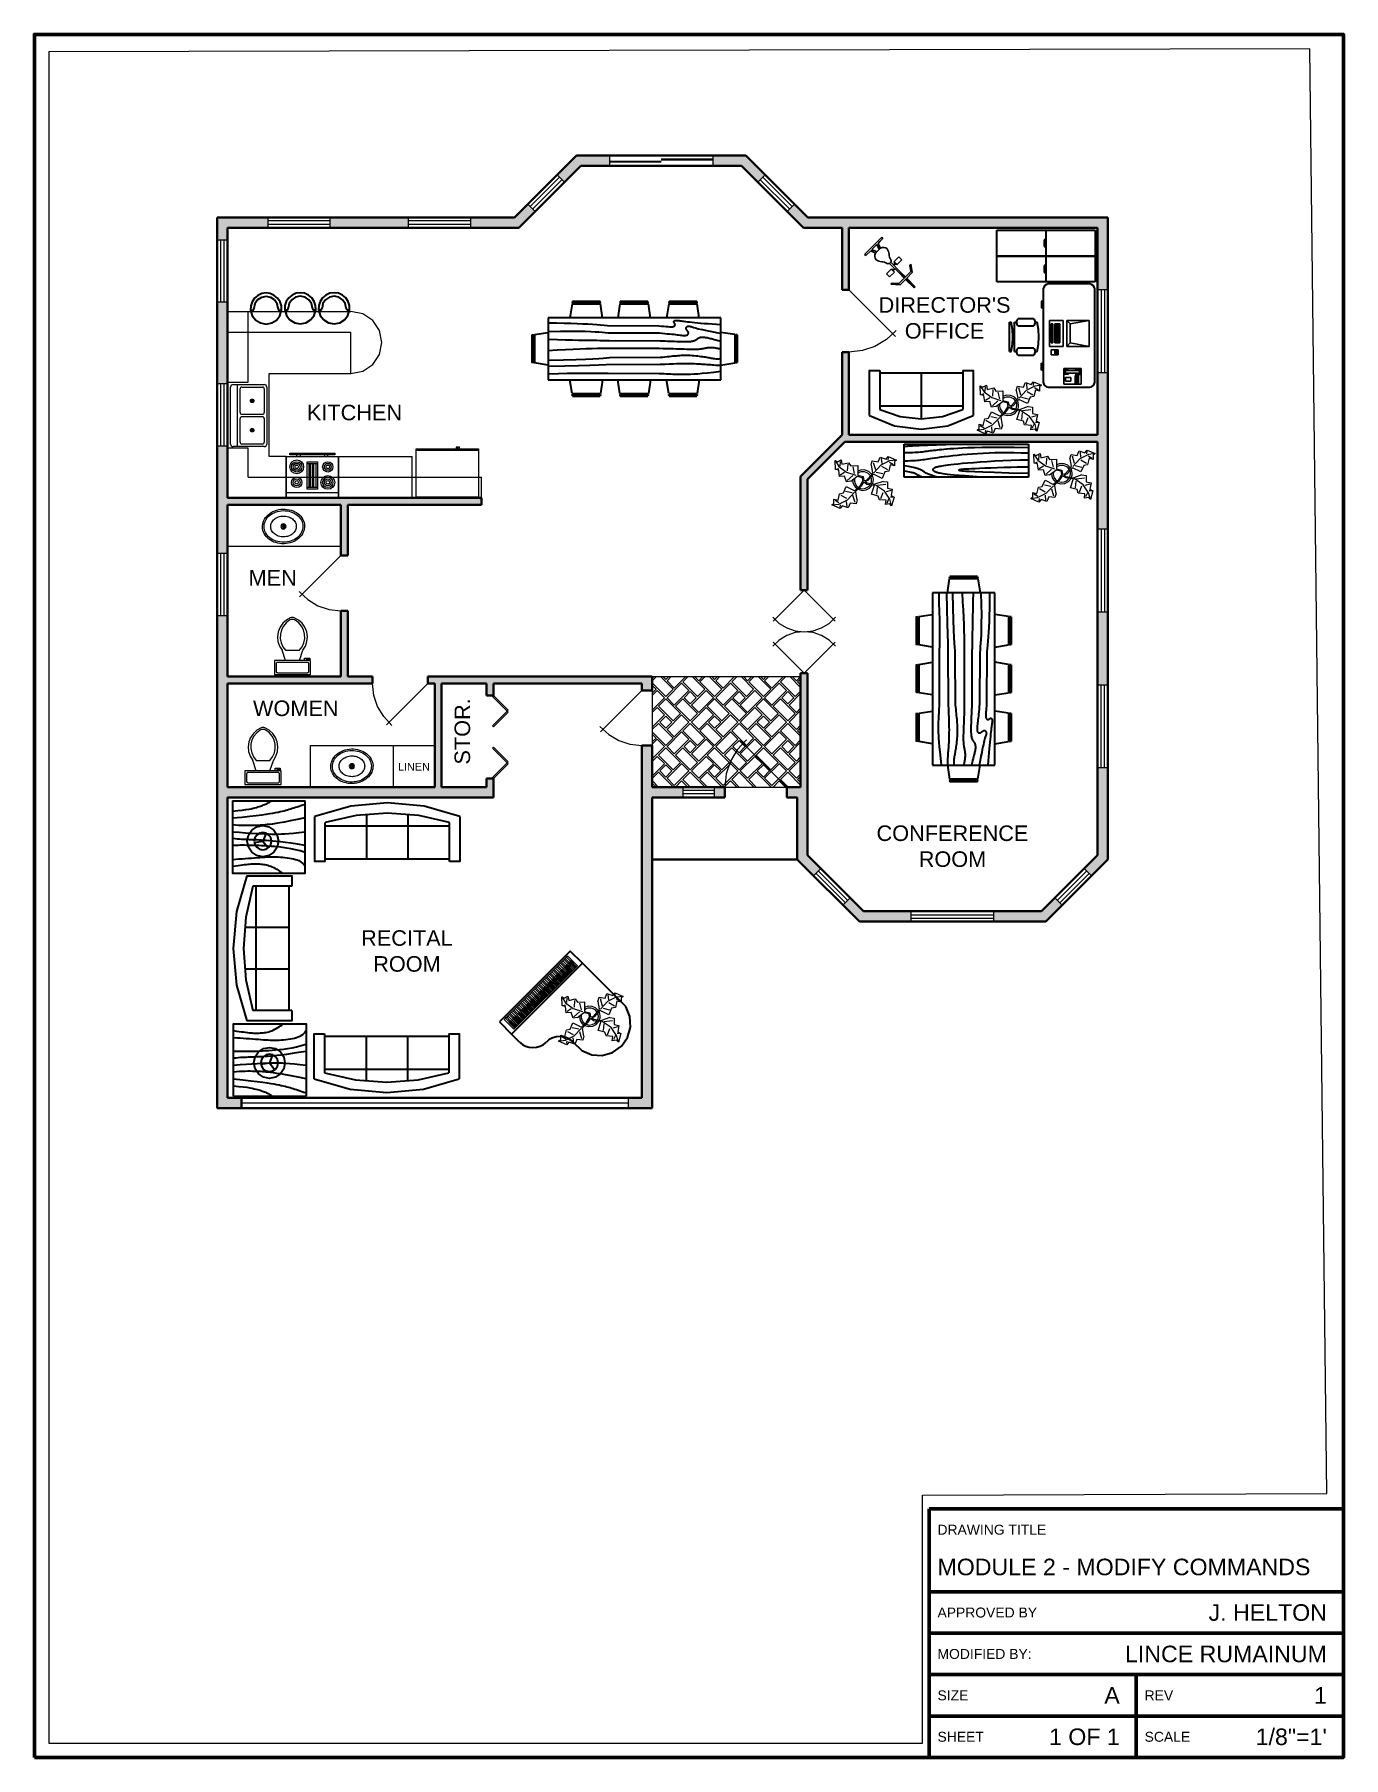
# Paper-space layout 'Floor Plan' of a CAD drawing. Extents: x 0 to 7.9, y 0.2 to 10.6.
# The model-space entities are those that its viewports show. They can reach past a viewport. Long polylines and large blocks are cut down to what shows.
import ezdxf
from ezdxf.enums import TextEntityAlignment as Align

# ---------------------------------------------------------------- set-up
doc = ezdxf.new("R2010")
doc.units = 0
doc.header["$LTSCALE"] = 36
doc.header["$MEASUREMENT"] = 0
doc.linetypes.add('HIDDEN', pattern=[0.375, 0.25, -0.125])
doc.linetypes.add('HIDDEN2', pattern=[0.1875, 0.125, -0.0625])
doc.layers.get('0').update_dxf_attribs({"linetype": 'CONTINUOUS', "lineweight": 20})
for name, color, linetype, lineweight in [('ANNOTATION', 161, 'CONTINUOUS', 30), ('APPLIANCE', 1, 'CONTINUOUS', 20), ('base cabinets', 6, 'CONTINUOUS', 20), ('DOORS', 3, 'CONTINUOUS', 18), ('eqiupment', 2, 'CONTINUOUS', 25), ('FURNITURE', 3, 'CONTINUOUS', 30), ('plants', 7, 'CONTINUOUS', 20), ('PLUMBING', 52, 'CONTINUOUS', 20), ('TILE', 253, 'CONTINUOUS', 5), ('TITLEBLOCK', 7, 'CONTINUOUS', 60), ('upper cabinets', 4, 'HIDDEN2', 18), ('WALLS', 7, 'CONTINUOUS', 40), ('walls-pattern', 254, 'CONTINUOUS', 0), ('WINDOWS', 4, 'CONTINUOUS', 18)]:
    doc.layers.add(name, color=color, linetype=linetype, lineweight=lineweight)
doc.layers.add('VP', color=1, linetype='CONTINUOUS', lineweight=0, plot=False)
doc.styles.add('NOTES', font='arial.ttf')
doc.styles.add('ROMANS', font='arial.ttf')

psp = doc.layouts.new('Floor Plan')

# ---------------------------------------------------------------- texts
at = {"layer": 'TITLEBLOCK', "lineweight": 30, "style": 'NOTES'}
for s, height, p in [('DRAWING TITLE', 0.06, (5.478, 1.527)), ('MODULE 2 - MODIFY COMMANDS', 0.1, (5.478, 1.282)), ('APPROVED BY', 0.06, (5.478, 1.027)), ('MODIFIED BY:', 0.06, (5.478, 0.777)), ('SIZE', 0.06, (5.478, 0.527)), ('REV', 0.06, (6.728, 0.527)), ('SHEET', 0.06, (5.478, 0.277)), ('SCALE', 0.06, (6.728, 0.277))]:
    psp.add_text(s, height=height, dxfattribs=at).set_placement(p)
for s, p in [('J. HELTON', (7.828, 1.007)), ('LINCE RUMAINUM', (7.828, 0.757)), ('A', (6.578, 0.507)), ('1', (7.828, 0.507)), ('1 OF 1', (6.578, 0.257)), ('1/8"=1\'', (7.828, 0.257))]:
    psp.add_text(s, height=0.1, dxfattribs=at).set_placement(p, align=Align.RIGHT)

msp = doc.modelspace()

# ---------------------------------------------------------------- texts
at = {"layer": 'ANNOTATION', "attachment_point": 2, "style": 'ROMANS'}
for s, insert, char_height, width in [("{\\fArial|b0|i0|c0|p34;DIRECTOR'S\\POFFICE}", (543.36, 669.83), 9, 119), ('{\\fArial|b0|i0|c0|p34;KITCHEN}', (201.52, 607.49), 9, 119), ('{\\fArial|b0|i0|c0|p34;MEN}', (154.12, 511.73), 9, 34.4691), ('{\\fArial|b0|i0|c0|p34;WOMEN}', (167.48, 436.12), 9, 34.5), ('{\\fArial|b0|i0|c0|p34;LINEN}', (235.95, 399.98), 4.5, 36.0118), ('{\\fArial|b0|i0|c0|p34;CONFERENCE \\PROOM}', (547.95, 363.73), 9, 119), ('{\\fArial|b0|i0|c0|p34;RECITAL\\PROOM}', (231.89, 303), 9, 119)]:
    msp.add_mtext(s, dxfattribs=dict(at, insert=insert, char_height=char_height, width=width))
at = {"layer": 'ANNOTATION', "insert": (259.48, 418.22), "char_height": 9, "width": 119, "attachment_point": 2, "rotation": 90, "style": 'ROMANS'}
msp.add_mtext('{\\fArial|b0|i0|c0|p34;STOR.}', dxfattribs=at)

# ---------------------------------------------------------------- blocks, each defined once
blk = doc.blocks.new('sqtable')
blk.add_line((0, -42), (42, -42))
for points in [[(0, -4), (1.704, -4.2172), (3.2358, -4.4188), (4.615, -4.604), (5.8615, -4.7721), (6.9951, -4.9224), (8.0357, -5.0541), (9.0031, -5.1667), (9.9171, -5.2594), (10.7951, -5.3316), (11.6445, -5.3836), (12.4702, -5.4157), (13.277, -5.4283), (14.0698, -5.4217), (14.8535, -5.3964), (15.6331, -5.3526), (16.4133, -5.2908), (17.1986, -5.2103), (17.9913, -5.1062), (18.793, -4.9727), (19.6056, -4.8038), (20.4307, -4.5937), (21.2701, -4.3365), (22.1256, -4.0262), (22.9989, -3.6571), (23.888, -3.2272), (24.7756, -2.7516), (25.6408, -2.2491), (26.4624, -1.7387), (27.2195, -1.2395), (27.891, -0.7703), (28.456, -0.3501), (28.8934, 0.002)], [(0, -42), (0, 0), (42, 0), (42, -42)], [(0, -8), (1.8203, -8.1001), (3.6741, -8.2149), (5.5411, -8.3408), (7.4011, -8.4741), (9.2339, -8.6112), (11.0193, -8.7484), (12.7371, -8.8821), (14.3671, -9.0086), (15.8954, -9.1246), (17.3337, -9.2278), (18.6997, -9.3159), (20.0116, -9.387), (21.2871, -9.4389), (22.5442, -9.4696), (23.8008, -9.477), (25.0749, -9.459), (26.3791, -9.4137), (27.7049, -9.3403), (29.0383, -9.2382), (30.3655, -9.1068), (31.6728, -8.9455), (32.9461, -8.7535), (34.1717, -8.5304), (35.3358, -8.2756), (36.4268, -7.9863), (37.443, -7.6521), (38.3849, -7.2603), (39.253, -6.7986), (40.048, -6.2542), (40.7705, -5.6147), (41.421, -4.8674), (42, -4)], [(42, -12), (39.1784, -12.8621), (36.4519, -13.5654), (33.8246, -14.1294), (31.3004, -14.5731), (28.8832, -14.9161), (26.577, -15.1775), (24.3858, -15.3768), (22.3136, -15.5332), (20.3622, -15.6632), (18.5254, -15.7718), (16.7947, -15.8612), (15.1618, -15.9338), (13.6183, -15.9916), (12.1558, -16.0369), (10.7659, -16.0718), (9.4403, -16.0987), (8.1703, -16.1191), (6.9461, -16.1325), (5.7577, -16.1377), (4.595, -16.1335), (3.4479, -16.1188), (2.3064, -16.0924), (1.1604, -16.0532), (0, -16)], [(42, -16), (37.6529, -16.7365), (33.8802, -17.329), (30.6179, -17.7961), (27.8015, -18.1561), (25.3668, -18.4275), (23.2497, -18.6288), (21.3859, -18.7785), (19.7111, -18.8949), (18.1693, -18.9939), (16.7375, -19.0795), (15.401, -19.1534), (14.1449, -19.217), (12.9544, -19.2717), (11.8148, -19.3191), (10.7113, -19.3606), (9.6291, -19.3976), (8.5534, -19.4323), (7.47, -19.4689), (6.3643, -19.5122), (5.222, -19.5672), (4.0288, -19.6386), (2.7703, -19.7313), (1.4321, -19.8501), (0, -20)], [(0, -24), (3.9243, -23.6805), (7.4766, -23.4138), (10.6891, -23.1954), (13.5943, -23.0205), (16.2247, -22.8847), (18.6125, -22.7832), (20.7903, -22.7116), (22.7903, -22.6651), (24.6563, -22.642), (26.4764, -22.6507), (28.35, -22.7024), (30.3766, -22.8084), (32.6555, -22.98), (35.2861, -23.2283), (38.3678, -23.5645), (42, -24)], [(42, -32), (37.392, -31.017), (33.4585, -30.2231), (30.1291, -29.5949), (27.3334, -29.109), (25.0009, -28.742), (23.0612, -28.4707), (21.4439, -28.2716), (20.0786, -28.1215), (18.8998, -28.0002), (17.8609, -27.9014), (16.9206, -27.8219), (16.0371, -27.7588), (15.1691, -27.709), (14.2748, -27.6693), (13.3128, -27.6368), (12.2415, -27.6083), (11.0295, -27.5824), (9.6867, -27.5643), (8.233, -27.5608), (6.6884, -27.5787), (5.0728, -27.6248), (3.4062, -27.7058), (1.7086, -27.8286), (0, -28)], [(0, -32), (5.4026, -32.5358), (9.9494, -33.019), (13.7424, -33.4553), (16.8834, -33.8505), (19.4743, -34.2106), (21.6171, -34.5413), (23.4136, -34.8486), (24.9657, -35.1382), (26.3614, -35.4156), (27.6332, -35.6841), (28.7995, -35.9467), (29.8788, -36.2064), (30.8897, -36.4661), (31.8507, -36.7288), (32.7802, -36.9973), (33.6968, -37.2747), (34.6175, -37.5635), (35.5531, -37.8651), (36.5128, -38.1805), (37.506, -38.5108), (38.5421, -38.8568), (39.6302, -39.2197), (40.7797, -39.6004), (42, -40)], [(0, -36), (3.0098, -36.2857), (5.5354, -36.5643), (7.6368, -36.8359), (9.374, -37.1009), (10.807, -37.3597), (11.9957, -37.6126), (13.0002, -37.8599), (13.8804, -38.102), (14.6874, -38.3393), (15.4365, -38.5729), (16.1338, -38.8041), (16.7858, -39.0341), (17.3987, -39.264), (17.9787, -39.4952), (18.5322, -39.7288), (19.0655, -39.9662), (19.5832, -40.2081), (20.0842, -40.4544), (20.5657, -40.7046), (21.0249, -40.9581), (21.459, -41.2144), (21.8653, -41.4731), (22.2409, -41.7335), (22.5831, -41.9951)]]:
    blk.add_lwpolyline(points)
blk = doc.blocks.new('sofa')
for p, q in [((-12.00002, -32.4421), (-12.00003, -6.5971)), ((11.99997, -32.4421), (11.99998, -6.5971)), ((-36.000027, -34), (-36.000027, -11.4696)), ((-35.999844, -13.3819), (35.9998, -13.3819)), ((35.99998, -34), (35.99998, -11.4696)), ((-36.000027, -32.4421), (35.99998, -32.4421))]:
    blk.add_line(p, q)
for points in [[(-36.000027, -34), (-42.000027, -34), (-42.000027, -8)], [(41.99998, -8), (41.99998, -34), (35.99998, -34)]]:
    blk.add_lwpolyline(points)
for centre, radius, start, end in [((0, -114.25), 114.25, 68.43141, 111.5686), ((-0.00001, -127.1968), 121.1968, 72.72033, 107.2797)]:
    blk.add_arc(centre, radius, start, end)
blk = doc.blocks.new('piano')
for p, q in [((-29, 8.250005), (-29, -27.249995)), ((7, 1.250005), (7, 8.250005)), ((29, -27.249995), (-29, -27.249995)), ((-29, -27.249995), (-29, -37.249995)), ((29, -20.749995), (29, -27.249995)), ((29, -37.249995), (29, -27.249995)), ((-29, -37.249995), (29, -37.249995))]:
    blk.add_line(p, q)
at = {"lineweight": 0}
for p, q in [((-26, -28.249995), (26, -28.249995)), ((-26, -36.249995), (-26, -28.249995)), ((-25.25, -33.249995), (-25.25, -28.249995)), ((-24.75, -28.249995), (-24.75, -33.249995)), ((-24.25, -33.249995), (-24.25, -28.249995)), ((-23.75, -28.249995), (-23.75, -33.249995)), ((-23, -36.249995), (-23, -28.249995)), ((-22.25, -33.249995), (-22.25, -28.249995)), ((-21.75, -28.249995), (-21.75, -33.249995)), ((-21.25, -33.249995), (-21.25, -28.249995)), ((-20.75, -28.249995), (-20.75, -33.249995)), ((-20.25, -33.249995), (-20.25, -28.249995)), ((-19.75, -28.249995), (-19.75, -33.249995)), ((-19, -36.249995), (-19, -28.249995)), ((-18.25, -33.249995), (-18.25, -28.249995)), ((-17.75, -28.249995), (-17.75, -33.249995)), ((-17.25, -33.249995), (-17.25, -28.249995)), ((-16.75, -28.249995), (-16.75, -33.249995)), ((-16, -36.249995), (-16, -28.249995)), ((-15.25, -33.249995), (-15.25, -28.249995)), ((-14.75, -28.249995), (-14.75, -33.249995)), ((-14.25, -33.249995), (-14.25, -28.249995)), ((-13.75, -28.249995), (-13.75, -33.249995)), ((-13.25, -33.249995), (-13.25, -28.249995)), ((-12.75, -28.249995), (-12.75, -33.249995)), ((-12, -36.249995), (-12, -28.249995)), ((-11.25, -33.249995), (-11.25, -28.249995)), ((-10.75, -28.249995), (-10.75, -33.249995)), ((-10.25, -33.249995), (-10.25, -28.249995)), ((-9.75, -28.249995), (-9.75, -33.249995)), ((-9, -36.249995), (-9, -28.249995)), ((-8.25, -33.249995), (-8.25, -28.249995)), ((-7.75, -28.249995), (-7.75, -33.249995)), ((-7.25, -33.249995), (-7.25, -28.249995)), ((-6.75, -28.249995), (-6.75, -33.249995)), ((-6.25, -33.249995), (-6.25, -28.249995)), ((-5.75, -28.249995), (-5.75, -33.249995)), ((-5, -36.249995), (-5, -28.249995)), ((-4.25, -33.249995), (-4.25, -28.249995)), ((-3.75, -28.249995), (-3.75, -33.249995)), ((-3.25, -33.249995), (-3.25, -28.249995)), ((-2.75, -28.249995), (-2.75, -33.249995)), ((-2, -36.249995), (-2, -28.249995)), ((-1.25, -33.249995), (-1.25, -28.249995)), ((-0.75, -28.249995), (-0.75, -33.249995)), ((-0.25, -33.249995), (-0.25, -28.249995)), ((0.25, -28.249995), (0.25, -33.249995)), ((0.75, -33.249995), (0.75, -28.249995)), ((1.25, -28.249995), (1.25, -33.249995)), ((2, -36.249995), (2, -28.249995)), ((2.75, -33.249995), (2.75, -28.249995)), ((3.25, -28.249995), (3.25, -33.249995)), ((3.75, -33.249995), (3.75, -28.249995)), ((4.25, -28.249995), (4.25, -33.249995)), ((5, -36.249995), (5, -28.249995)), ((5.75, -33.249995), (5.75, -28.249995)), ((6.25, -28.249995), (6.25, -33.249995)), ((6.75, -33.249995), (6.75, -28.249995)), ((7.25, -28.249995), (7.25, -33.249995)), ((7.75, -33.249995), (7.75, -28.249995)), ((8.25, -28.249995), (8.25, -33.249995)), ((9, -36.249995), (9, -28.249995)), ((9.75, -33.249995), (9.75, -28.249995)), ((10.25, -28.249995), (10.25, -33.249995)), ((10.75, -33.249995), (10.75, -28.249995)), ((11.25, -28.249995), (11.25, -33.249995)), ((12, -36.249995), (12, -28.249995)), ((12.75, -33.249995), (12.75, -28.249995)), ((13.25, -28.249995), (13.25, -33.249995)), ((13.75, -33.249995), (13.75, -28.249995)), ((14.25, -28.249995), (14.25, -33.249995)), ((14.75, -33.249995), (14.75, -28.249995)), ((15.25, -28.249995), (15.25, -33.249995)), ((16, -36.249995), (16, -28.249995)), ((16.75, -33.249995), (16.75, -28.249995)), ((17.25, -28.249995), (17.25, -33.249995)), ((17.75, -33.249995), (17.75, -28.249995)), ((18.25, -28.249995), (18.25, -33.249995)), ((19, -36.249995), (19, -28.249995)), ((19.75, -33.249995), (19.75, -28.249995)), ((20.25, -28.249995), (20.25, -33.249995)), ((20.75, -33.249995), (20.75, -28.249995)), ((21.25, -28.249995), (21.25, -33.249995)), ((21.75, -33.249995), (21.75, -28.249995)), ((22.25, -28.249995), (22.25, -33.249995)), ((23, -36.249995), (23, -28.249995)), ((23.75, -33.249995), (23.75, -28.249995)), ((24.25, -28.249995), (24.25, -33.249995)), ((24.75, -33.249995), (24.75, -28.249995)), ((25.25, -28.249995), (25.25, -33.249995)), ((26, -36.249995), (26, -28.249995)), ((-26, -36.249995), (-25, -36.249995)), ((-25, -33.249995), (-25.25, -33.249995)), ((-25, -36.249995), (-25, -33.249995)), ((-24.75, -33.249995), (-25, -33.249995)), ((-25, -36.249995), (-24, -36.249995)), ((-24, -33.249995), (-24.25, -33.249995)), ((-24, -36.249995), (-24, -33.249995)), ((-23.75, -33.249995), (-24, -33.249995)), ((-24, -36.249995), (-23, -36.249995)), ((-23, -36.249995), (-22, -36.249995)), ((-22, -33.249995), (-22.25, -33.249995)), ((-22, -36.249995), (-22, -33.249995)), ((-21.75, -33.249995), (-22, -33.249995)), ((-22, -36.249995), (-21, -36.249995)), ((-21, -33.249995), (-21.25, -33.249995)), ((-21, -36.249995), (-21, -33.249995)), ((-20.75, -33.249995), (-21, -33.249995)), ((-21, -36.249995), (-20, -36.249995)), ((-20, -33.249995), (-20.25, -33.249995)), ((-20, -36.249995), (-20, -33.249995)), ((-19.75, -33.249995), (-20, -33.249995)), ((-20, -36.249995), (-19, -36.249995)), ((-19, -36.249995), (-18, -36.249995)), ((-18, -33.249995), (-18.25, -33.249995)), ((-18, -36.249995), (-18, -33.249995)), ((-17.75, -33.249995), (-18, -33.249995)), ((-18, -36.249995), (-17, -36.249995)), ((-17, -33.249995), (-17.25, -33.249995)), ((-17, -36.249995), (-17, -33.249995)), ((-16.75, -33.249995), (-17, -33.249995)), ((-17, -36.249995), (-16, -36.249995)), ((-16, -36.249995), (-15, -36.249995)), ((-15, -33.249995), (-15.25, -33.249995)), ((-15, -36.249995), (-15, -33.249995)), ((-14.75, -33.249995), (-15, -33.249995)), ((-15, -36.249995), (-14, -36.249995)), ((-14, -33.249995), (-14.25, -33.249995)), ((-14, -36.249995), (-14, -33.249995)), ((-13.75, -33.249995), (-14, -33.249995)), ((-14, -36.249995), (-13, -36.249995)), ((-13, -33.249995), (-13.25, -33.249995)), ((-13, -36.249995), (-13, -33.249995)), ((-12.75, -33.249995), (-13, -33.249995)), ((-13, -36.249995), (-12, -36.249995)), ((-12, -36.249995), (-11, -36.249995)), ((-11, -33.249995), (-11.25, -33.249995)), ((-11, -36.249995), (-11, -33.249995)), ((-10.75, -33.249995), (-11, -33.249995)), ((-11, -36.249995), (-10, -36.249995)), ((-10, -33.249995), (-10.25, -33.249995)), ((-10, -36.249995), (-10, -33.249995)), ((-9.75, -33.249995), (-10, -33.249995)), ((-10, -36.249995), (-9, -36.249995)), ((-9, -36.249995), (-8, -36.249995)), ((-8, -33.249995), (-8.25, -33.249995)), ((-8, -36.249995), (-8, -33.249995)), ((-7.75, -33.249995), (-8, -33.249995)), ((-8, -36.249995), (-7, -36.249995)), ((-7, -33.249995), (-7.25, -33.249995)), ((-7, -36.249995), (-7, -33.249995)), ((-6.75, -33.249995), (-7, -33.249995)), ((-7, -36.249995), (-6, -36.249995)), ((-6, -33.249995), (-6.25, -33.249995)), ((-6, -36.249995), (-6, -33.249995)), ((-5.75, -33.249995), (-6, -33.249995)), ((-6, -36.249995), (-5, -36.249995)), ((-5, -36.249995), (-4, -36.249995)), ((-4, -33.249995), (-4.25, -33.249995)), ((-4, -36.249995), (-4, -33.249995)), ((-3.75, -33.249995), (-4, -33.249995)), ((-4, -36.249995), (-3, -36.249995)), ((-3, -33.249995), (-3.25, -33.249995)), ((-3, -36.249995), (-3, -33.249995)), ((-2.75, -33.249995), (-3, -33.249995)), ((-3, -36.249995), (-2, -36.249995)), ((-2, -36.249995), (-1, -36.249995)), ((-1, -33.249995), (-1.25, -33.249995)), ((-1, -36.249995), (-1, -33.249995)), ((-0.75, -33.249995), (-1, -33.249995)), ((-1, -36.249995), (0, -36.249995)), ((0, -33.249995), (-0.25, -33.249995)), ((0, -36.249995), (0, -33.249995)), ((0.25, -33.249995), (0, -33.249995)), ((0, -36.249995), (1, -36.249995)), ((1, -33.249995), (0.75, -33.249995)), ((1, -36.249995), (1, -33.249995)), ((1.25, -33.249995), (1, -33.249995)), ((1, -36.249995), (2, -36.249995)), ((2, -36.249995), (3, -36.249995)), ((3, -33.249995), (2.75, -33.249995)), ((3, -36.249995), (3, -33.249995)), ((3.25, -33.249995), (3, -33.249995)), ((3, -36.249995), (4, -36.249995)), ((4, -33.249995), (3.75, -33.249995)), ((4, -36.249995), (4, -33.249995)), ((4.25, -33.249995), (4, -33.249995)), ((4, -36.249995), (5, -36.249995)), ((5, -36.249995), (6, -36.249995)), ((6, -33.249995), (5.75, -33.249995)), ((6, -36.249995), (6, -33.249995)), ((6.25, -33.249995), (6, -33.249995)), ((6, -36.249995), (7, -36.249995)), ((7, -33.249995), (6.75, -33.249995)), ((7, -36.249995), (7, -33.249995)), ((7.25, -33.249995), (7, -33.249995)), ((7, -36.249995), (8, -36.249995)), ((8, -33.249995), (7.75, -33.249995)), ((8, -36.249995), (8, -33.249995)), ((8.25, -33.249995), (8, -33.249995)), ((8, -36.249995), (9, -36.249995)), ((9, -36.249995), (10, -36.249995)), ((10, -33.249995), (9.75, -33.249995)), ((10, -36.249995), (10, -33.249995)), ((10.25, -33.249995), (10, -33.249995)), ((10, -36.249995), (11, -36.249995)), ((11, -33.249995), (10.75, -33.249995)), ((11, -36.249995), (11, -33.249995)), ((11.25, -33.249995), (11, -33.249995)), ((11, -36.249995), (12, -36.249995)), ((12, -36.249995), (13, -36.249995)), ((13, -33.249995), (12.75, -33.249995)), ((13, -36.249995), (13, -33.249995)), ((13.25, -33.249995), (13, -33.249995)), ((13, -36.249995), (14, -36.249995)), ((14, -33.249995), (13.75, -33.249995)), ((14, -36.249995), (14, -33.249995)), ((14.25, -33.249995), (14, -33.249995)), ((14, -36.249995), (15, -36.249995)), ((15, -33.249995), (14.75, -33.249995)), ((15, -36.249995), (15, -33.249995)), ((15.25, -33.249995), (15, -33.249995)), ((15, -36.249995), (16, -36.249995)), ((16, -36.249995), (17, -36.249995)), ((17, -33.249995), (16.75, -33.249995)), ((17, -36.249995), (17, -33.249995)), ((17.25, -33.249995), (17, -33.249995)), ((17, -36.249995), (18, -36.249995)), ((18, -33.249995), (17.75, -33.249995)), ((18, -36.249995), (18, -33.249995)), ((18.25, -33.249995), (18, -33.249995)), ((18, -36.249995), (19, -36.249995)), ((19, -36.249995), (20, -36.249995)), ((20, -33.249995), (19.75, -33.249995)), ((20, -36.249995), (20, -33.249995)), ((20.25, -33.249995), (20, -33.249995)), ((20, -36.249995), (21, -36.249995)), ((21, -33.249995), (20.75, -33.249995)), ((21, -36.249995), (21, -33.249995)), ((21.25, -33.249995), (21, -33.249995)), ((21, -36.249995), (22, -36.249995)), ((22, -33.249995), (21.75, -33.249995)), ((22, -36.249995), (22, -33.249995)), ((22.25, -33.249995), (22, -33.249995)), ((22, -36.249995), (23, -36.249995)), ((23, -36.249995), (24, -36.249995)), ((24, -33.249995), (23.75, -33.249995)), ((24, -36.249995), (24, -33.249995)), ((24.25, -33.249995), (24, -33.249995)), ((24, -36.249995), (25, -36.249995)), ((25, -33.249995), (24.75, -33.249995)), ((25, -36.249995), (25, -33.249995)), ((25.25, -33.249995), (25, -33.249995)), ((25, -36.249995), (26, -36.249995))]:
    blk.add_line(p, q, dxfattribs=at)
for centre, radius, start, end in [((-11, 4.327585), 18.42241, 12.29325, 167.7067), ((18, 1.250005), 11, 177.3974, 270), ((18, -20.749995), 11, 0, 90)]:
    blk.add_arc(centre, radius, start, end)
blk = doc.blocks.new('desk')
for p, q in [((26.999995, 0), (-26.999995, 0)), ((-20.000005, 1), (-16.000005, 1)), ((-20.000005, 0), (-20.000005, 1)), ((-16.000005, 1), (-16.000005, 0)), ((19.999995, 1), (15.999995, 1)), ((15.999995, 1), (15.999995, 0)), ((19.999995, 0), (19.999995, 1)), ((-29.999995, -3), (-29.999995, -27)), ((29.999995, -27), (29.999995, -3)), ((-26.999995, -30), (26.999995, -30))]:
    blk.add_line(p, q)
for centre, start, end in [((-26.499995, -3.5), 98.1301, 171.8699), ((26.499995, -3.5), 8.1301, 81.8699), ((-26.499995, -26.5), 188.1301, 261.8699), ((26.499995, -26.5), 278.1301, 351.869898)]:
    blk.add_arc(centre, 3.535534, start, end)
blk = doc.blocks.new('computer')
at = {"linetype": 'Continuous'}
for p, q in [((-10, 11.5), (5, 11.5)), ((-10, -1.5), (-10, 11.5)), ((-8, 0.5), (-10, 11.5)), ((5, 11.5), (3, 0.5)), ((5, 11.5), (5, -1.5)), ((-10, -1.5), (-8, 0.5)), ((3, 0.5), (-8, 0.5)), ((3, 0.5), (5, -1.5)), ((5, -1.5), (-10, -1.5)), ((-10, -3.5), (5, -3.5)), ((-10, -11.5), (-10, -3.5)), ((3, -5.5), (-8, -5.5)), ((-8, -5.5), (-8, -8.5)), ((3, -6.5), (-8, -6.5)), ((-8, -7.5), (3, -7.5)), ((-8, -8.5), (3, -8.5)), ((3, -9.5), (-8, -9.5)), ((-8, -9.5), (-8, -10.5)), ((3, -8.5), (3, -5.5)), ((3, -10.5), (3, -9.5)), ((5, -3.5), (5, -11.5)), ((7, -6.5), (7, -10.5)), ((10, -6.5), (7, -6.5)), ((7.5, -7.5), (7.5, -8.5)), ((9.5, -7.5), (7.5, -7.5)), ((7.5, -8.5), (9.5, -8.5)), ((8.5, -7.5), (8.5, -8.5)), ((9.5, -8.5), (9.5, -7.5)), ((10, -10.5), (10, -6.5)), ((5, -11.5), (-10, -11.5)), ((-8, -10.5), (3, -10.5)), ((7, -10.5), (10, -10.5))]:
    blk.add_line(p, q, dxfattribs=at)
blk = doc.blocks.new('phone')
for p, q in [((-4.5, 5), (4.5, 5)), ((-4.5, -5), (-4.5, 5)), ((-4, 4.5), (-4, 2)), ((-4, 2), (-3.25, 2)), ((-1.25, 4.5), (-3.75, 4.5)), ((-3.75, 4.5), (-3.75, 2.25)), ((-3.75, 2.25), (-3.25, 2.25)), ((-3.25, 4), (-1.75, 4)), ((-3.25, 4), (-3.25, -4)), ((-1.75, -4), (-1.75, 4)), ((-1.75, 2.25), (-1.25, 2.25)), ((-1.75, 2), (-1, 2)), ((-1.25, 2.25), (-1.25, 4.5)), ((-1, 2), (-1, 4.5)), ((-0.5, 3.5), (-0.5, 1.5)), ((4, 3.5), (-0.5, 3.5)), ((-0.5, 2.5), (4, 2.5)), ((-0.5, 1.5), (4, 1.5)), ((4, 1.5), (4, 3.5)), ((4.5, 5), (4.5, -5)), ((4.5, -5), (-4.5, -5)), ((-3.75, -4.5), (-3.75, -2.25)), ((-3.75, -2.25), (-3.25, -2.25)), ((-1.25, -4.5), (-3.75, -4.5)), ((-3.25, -4), (-1.75, -4)), ((-1.75, -2.25), (-1.25, -2.25)), ((-1.25, -2.25), (-1.25, -4.5)), ((0.75, -1), (0.75, -4)), ((2.75, -1), (0.75, -1)), ((0.75, -4), (2.75, -4)), ((2.75, -4), (2.75, -1))]:
    blk.add_line(p, q)
blk = doc.blocks.new('fcabinet')
for p, q in [((1075.46, 413.95), (1075.46, 442.45)), ((1075.46, 442.45), (1090.46, 442.45)), ((1090.46, 442.45), (1090.46, 413.95)), ((1090.46, 413.95), (1075.46, 413.95)), ((1080.96, 413.95), (1080.96, 412.95)), ((1080.96, 412.95), (1084.96, 412.95)), ((1084.96, 412.95), (1084.96, 413.95))]:
    blk.add_line(p, q)
at = {"linetype": 'HIDDEN2'}
for p, q in [((1075.46, 385.45), (1075.46, 413.95)), ((1090.46, 413.95), (1090.46, 385.45)), ((1090.46, 385.45), (1075.46, 385.45))]:
    blk.add_line(p, q, dxfattribs=at)
blk = doc.blocks.new('chair')
at = {"linetype": 'Continuous'}
for p, q in [((-8.5, 0), (8.5, 0)), ((-8.5, 0), (-8.5, -1)), ((8.5, 0), (8.5, -1)), ((-10.5, -5), (-10.5, -14)), ((-8.5, -3), (8.5, -3)), ((-8.5, -3), (-8.5, -4)), ((-6.5, -14), (-6.5, -5)), ((-2, -3), (-2, -1.9355)), ((2, -1.9576), (2, -3)), ((6.5, -5), (6.5, -14)), ((8.5, -3), (8.5, -4)), ((10.5, -14), (10.5, -5)), ((-8.5, -15), (-8.5, -16)), ((8.5, -15), (8.5, -16))]:
    blk.add_line(p, q, dxfattribs=at)
for centre, radius, start, end in [((-8.5, -6.5), 2.5, 36.8699, 143.1301), ((0, 34.625), 36.625, 256.5803, 283.4197), ((8.5, -6.5), 2.5, 36.8699, 143.1301), ((-8.5, -12.5), 2.5, 216.8699, 323.1301), ((0, 19.625), 36.625, 256.5803, 283.4197), ((8.5, -12.5), 2.5, 216.8699, 323.1301)]:
    blk.add_arc(centre, radius, start, end, dxfattribs=at)
blk = doc.blocks.new('ebike')
for p, q in [((-5.25, 10), (-8.25, 6)), ((-0.75, 10), (-5.25, 10)), ((-0.75, 10), (-0.75, 17)), ((-0.75, 17), (0.25, 17)), ((4.75, 10), (-0.75, 10)), ((-0.5, 17), (-0.5, 9.9929)), ((-0.25, 10), (-0.25, 17)), ((0, 17), (0, 9.9929)), ((0.25, 17), (0.25, 10)), ((8.25, 6), (4.75, 10)), ((-8.25, 6), (-7.25, 6)), ((-7.25, 6), (-5.25, 9)), ((-2.25, 0.5), (-6.25, 0.5)), ((-6.25, -2), (-6.25, 0.5)), ((-5.25, 9), (4.75, 9)), ((-2.25, -0.5), (-2.25, 0.5)), ((-0.75, 5), (-0.75, 9)), ((-0.75, 5), (0.25, 5)), ((-0.75, -3.0635), (-0.75, 5)), ((-0.5, 8.9396), (-0.5, 5)), ((-0.25, 5), (-0.25, 9)), ((0, 8.9396), (0, 5)), ((0.25, 9), (0.25, 5)), ((0.25, 5), (0.25, -3.0635)), ((0.25, 1.5), (1.75, 1.5)), ((0.25, 1), (1.75, 1)), ((1.75, 1.5), (1.75, 2.5)), ((1.75, 2.5), (5.75, 2.5)), ((1.75, 1.5), (1.75, 0)), ((1.75, 0), (5.75, 0)), ((4.75, 9), (7.25, 6)), ((5.75, 2.5), (5.75, 0)), ((7.25, 6), (8.25, 6)), ((-2.25, -2), (-6.25, -2)), ((-2.25, -1), (-2.25, -0.5)), ((-2.25, -0.5), (-0.75, -0.5)), ((-0.75, -1), (-2.25, -1)), ((-2.25, -1), (-2.25, -2)), ((-4.75, -16), (-7.25, -16)), ((-7.25, -16), (-7.25, -17)), ((-7.25, -17), (6.75, -17)), ((-3.25, -16), (-4.75, -16)), ((-2.25, -13), (-3.25, -16)), ((-2.25, -13), (1.75, -13)), ((-2.25, -16), (-1.25, -13)), ((1.75, -16), (-2.25, -16)), ((0.75, -13), (1.75, -16)), ((1.75, -13), (2.75, -16)), ((6.75, -16), (2.75, -16)), ((6.75, -17), (6.75, -16))]:
    blk.add_line(p, q)
for centre, radius, start, end in [((0.1685, -10.5843), 4.9531, 133.6443, 173.2256), ((-9.6692, -1.9154), 8.1889, 321.6175, 345.2525), ((-0.25, -4.625), 1.625, 22.61987, 157.3801), ((9.1691, -1.9154), 8.1889, 194.7476, 218.3825), ((-0.6686, -10.5843), 4.9531, 6.774486, 46.35562), ((-1.7006, -10.0005), 3.0494, 179.9906, 259.6205), ((1.2006, -10.0005), 3.0494, 280.3795, 0.0093894)]:
    blk.add_arc(centre, radius, start, end)
blk = doc.blocks.new('lseat')
for p, q in [((0, -32.44198), (0, -5.99998)), ((-24, -33.99998), (-24, -11.46958)), ((-23.9998, -13.38178), (23.99986, -13.38178)), ((24.00004, -33.99998), (24.00004, -11.46958)), ((-24, -32.44198), (24.00004, -32.44198))]:
    blk.add_line(p, q)
for points in [[(-24, -33.99998), (-30, -33.99998), (-30, -7.99998)], [(30.00004, -7.99998), (30.00004, -33.99998), (24.00004, -33.99998)]]:
    blk.add_lwpolyline(points)
for centre, radius, start, end in [((0, -60.24998), 60.24998, 60.13715, 119.8628), ((0, -61.38438), 55.38444, 64.32083, 115.6792)]:
    blk.add_arc(centre, radius, start, end)
blk = doc.blocks.new('toliet')
for p, q in [((-10, -9.5), (-10, -8.5)), ((-10, -8.5), (-8, -8.5)), ((-7, -9.5), (-10, -9.5)), ((-8, -8.5), (-8, -8)), ((-7, -8), (-7, -9.5)), ((-4, -8), (-6, -14)), ((4, -8), (6, -14)), ((9.5, -6), (9.5, -2)), ((4, -14), (-4, -14))]:
    blk.add_line(p, q)
blk.add_lwpolyline([(10.5, -8), (10.5, 0), (-10.5, 0), (-10.5, -8)], close=True)
for points in [[(-9.5, -2), (-9.5, -6)], [(8.5, -1), (-8.5, -1)], [(-8.5, -7), (8.5, -7)]]:
    blk.add_lwpolyline(points)
for centre, radius, start, end in [((-8.62, -1.88), 0.884, 81.8699, 188.1301), ((-8.62, -6.12), 0.884, 171.8699, 278.1301), ((8.62, -1.88), 0.884, 351.8699, 98.1301), ((8.62, -6.12), 0.884, 261.8699, 8.1301), ((3.52, -21.58), 12.17, 141.46911, 247.97143), ((4.2, -21.82), 11.33, 136.36773, 238.94682), ((-3.52, -21.58), 12.17, 292.02843, 38.53071), ((-4.2, -21.82), 11.33, 301.05301, 43.63209), ((0, -27.88), 4, 245.73182, 294.26817), ((0, -29), 4, 254.86053, 285.13947)]:
    blk.add_arc(centre, radius, start, end)
blk = doc.blocks.new('sink')
for p, q in [((-1, 0), (1, 0)), ((0, 1), (0, -1))]:
    blk.add_line(p, q)
for points in [[(-12.23, 0.39, 0.117634), (-11.46, -3.36, 0.104469), (-8.88, -6.8, 0.090016), (-5.08, -9.07, 0.08192), (-0.32, -10.02, 0.08192), (4.49, -9.38, 0.090016), (8.42, -7.36, 0.104469), (11.22, -4.09, 0.117634), (12.23, -0.39, 0.117634), (11.46, 3.36, 0.104469), (8.88, 6.8, 0.090016), (5.08, 9.07, 0.08192), (0.32, 10.02, 0.08192), (-4.49, 9.38, 0.090016), (-8.42, 7.36, 0.104469), (-11.22, 4.09, 0.117634)], [(-11.29, 0.16, 0.118622), (-10.52, -3.25, 0.104678), (-8.07, -6.36, 0.089562), (-4.54, -8.37, 0.081185), (-0.13, -9.15, 0.081185), (4.3, -8.49, 0.089562), (7.89, -6.58, 0.104678), (10.42, -3.55, 0.118622), (11.29, -0.16, 0.118622), (10.52, 3.25, 0.104678), (8.07, 6.36, 0.089562), (4.54, 8.37, 0.081185), (0.13, 9.15, 0.081185), (-4.3, 8.49, 0.089562), (-7.89, 6.58, 0.104678), (-10.42, 3.55, 0.118622)], [(-7.42, 0.08, 0.118283), (-6.91, -2.17, 0.104607), (-5.29, -4.21, 0.089718), (-2.97, -5.53, 0.081436), (-0.07, -6.04, 0.081436), (2.84, -5.59, 0.089718), (5.2, -4.33, 0.104607), (6.86, -2.32, 0.118283), (7.42, -0.08, 0.118283), (6.91, 2.17, 0.104607), (5.29, 4.21, 0.089718), (2.97, 5.53, 0.081436), (0.07, 6.04, 0.081436), (-2.84, 5.59, 0.089718), (-5.2, 4.33, 0.104607), (-6.86, 2.32, 0.118283)]]:
    blk.add_lwpolyline(points, format="xyb", close=True)
for radius in [1.5, 1]:
    blk.add_circle((0, 0), radius)
blk = doc.blocks.new('DOOR')
blk.add_line((0, 0), (-0.75, 0.75))
at = {"lineweight": 5}
blk.add_arc((0, 0), 1, 130.658, 180, dxfattribs=at)
blk = doc.blocks.new('5ft bifold')
at = {"layer": 'DOORS'}
for points in [[(-0.7071, 59.2929), (0, 60), (10.6066, 49.3934), (9.8995, 48.6863)], [(-0.7071, 38.0797), (9.8995, 48.6863), (10.6066, 47.9792), (0, 37.3726)], [(-0.7071, 21.9203), (0, 22.6275), (10.6066, 12.0208), (9.8995, 11.3137)], [(-0.7071, 0.7071), (9.8995, 11.3137), (10.6066, 10.6067), (0, 0)]]:
    blk.add_lwpolyline(points, close=True, dxfattribs=at)
blk = doc.blocks.new('hutch')
for p, q in [((0, 0), (71.999994, 0)), ((0, -19), (0, 0)), ((71.999994, 0), (71.999994, -19)), ((71.999994, -19), (0, -19))]:
    blk.add_line(p, q)
for points in [[(26.99999, 0), (32.30411, -0.35238), (36.66731, -0.66276), (40.20336, -0.93603), (43.02603, -1.17708), (45.2491, -1.39079), (46.98632, -1.58203), (48.35147, -1.7557), (49.45833, -1.91667), (50.40388, -2.06917), (51.21809, -2.21484), (51.91414, -2.35465), (52.5052, -2.48958), (53.00447, -2.6206), (53.42512, -2.7487), (53.78035, -2.87484), (54.08333, -3), (54.34537, -3.12516), (54.57031, -3.2513), (54.76008, -3.37939), (54.91666, -3.51042), (55.04198, -3.64534), (55.13801, -3.78516), (55.2067, -3.93083), (55.24999, -4.08333), (55.26904, -4.24316), (55.26171, -4.40885), (55.22509, -4.57845), (55.15624, -4.75), (55.05224, -4.92155), (54.91015, -5.09115), (54.72704, -5.25684), (54.49999, -5.41667), (54.22493, -5.56934), (53.89322, -5.71615), (53.49511, -5.85905), (53.02083, -6), (52.4606, -6.14095), (51.80468, -6.28385), (51.04329, -6.43066), (50.16666, -6.58333), (49.16007, -6.74381), (47.98892, -6.91406), (46.61368, -7.09603), (44.99478, -7.29167), (43.09268, -7.50293), (40.86783, -7.73177), (38.28067, -7.98014), (35.29166, -8.25), (31.87654, -8.54053), (28.07226, -8.83984), (23.93107, -9.1333), (19.5052, -9.40625), (14.84692, -9.64404), (10.00846, -9.83203), (5.04207, -9.95557), (0, -10)], [(52.99999, 0), (54.87133, -0.53955), (56.39257, -1.03516), (57.61205, -1.48975), (58.57812, -1.90625), (59.3391, -2.2876), (59.94335, -2.63672), (60.4392, -2.95654), (60.87499, -3.25), (61.29247, -3.52002), (61.70702, -3.76953), (62.12743, -4.00146), (62.56249, -4.21875), (63.02099, -4.42432), (63.51171, -4.62109), (64.04345, -4.81201), (64.62499, -5), (65.26489, -5.1875), (65.9707, -5.375), (66.74975, -5.5625), (67.60937, -5.75), (68.55688, -5.9375), (69.5996, -6.125), (70.744867, -6.3125), (71.999994, -6.5)], [(61.49999, 0), (62.35961, -0.35254), (63.08007, -0.66406), (63.68627, -0.94043), (64.20312, -1.1875), (64.65551, -1.41113), (65.06835, -1.61719), (65.46655, -1.81152), (65.87499, -2), (66.31762, -2.1875), (66.81445, -2.375), (67.38452, -2.5625), (68.04687, -2.75), (68.82055, -2.9375), (69.7246, -3.125), (70.77807, -3.3125), (71.999994, -3.5)], [(0, -2), (11.2006, -2.34123), (19.90169, -2.62044), (26.43969, -2.84595), (31.15103, -3.02604), (34.37214, -3.16903), (36.43945, -3.2832), (37.68936, -3.37687), (38.45833, -3.45833), (39.02937, -3.53459), (39.472, -3.60742), (39.80232, -3.67733), (40.03645, -3.74479), (40.1905, -3.8103), (40.28059, -3.87435), (40.32283, -3.93742), (40.33333, -4), (40.32405, -4.0625), (40.29036, -4.125), (40.22346, -4.1875), (40.11458, -4.25), (39.95491, -4.3125), (39.73567, -4.375), (39.44807, -4.4375), (39.08333, -4.5), (38.62491, -4.56282), (38.02538, -4.6276), (37.22957, -4.69629), (36.18228, -4.77083), (34.82836, -4.85319), (33.11262, -4.94531), (30.97989, -5.04915), (28.37499, -5.16667), (25.27416, -5.29818), (21.77929, -5.4375), (18.02368, -5.57682), (14.14062, -5.70833), (10.26342, -5.82422), (6.52539, -5.91667), (3.05981, -5.97786), (0, -6)], [(71.999994, -9.5), (70.071934, -9.51147), (68.38801, -9.54492), (66.91113, -9.59888), (65.60416, -9.67187), (64.43001, -9.76245), (63.35156, -9.86914), (62.3317, -9.99048), (61.33333, -10.125), (60.32128, -10.27157), (59.26822, -10.43034), (58.14876, -10.60181), (56.93749, -10.78646), (55.60904, -10.98478), (54.13801, -11.19726), (52.49902, -11.4244), (50.66666, -11.66667), (48.62239, -11.92358), (46.37499, -12.19075), (43.9401, -12.46281), (41.33333, -12.73437), (38.57031, -13.00008), (35.66666, -13.25456), (32.63801, -13.49243), (29.49999, -13.70833), (26.26367, -13.89689), (22.92187, -14.05273), (19.46289, -14.17049), (15.875, -14.24479), (12.14648, -14.27026), (8.26562, -14.24154), (4.2207, -14.15324), (0, -14)], [(0, -17), (8.37556, -17.14274), (15.58268, -17.20443), (21.74194, -17.19775), (26.97395, -17.13542), (31.39933, -17.03011), (35.13866, -16.89453), (38.31257, -16.74137), (41.04166, -16.58333), (43.4322, -16.43083), (45.5332, -16.28516), (47.37931, -16.14534), (49.0052, -16.01042), (50.44555, -15.87939), (51.73502, -15.7513), (52.90828, -15.62516), (53.99999, -15.5), (55.04044, -15.37508), (56.04231, -15.25065), (57.01391, -15.1272), (57.96353, -15.00521), (58.89949, -14.88517), (59.83007, -14.76758), (60.76358, -14.65291), (61.70833, -14.54167), (62.6752, -14.43465), (63.68554, -14.33398), (64.76326, -14.24211), (65.93229, -14.16146), (67.21655, -14.09448), (68.63997, -14.04362), (70.226475, -14.01131), (71.999994, -14)], [(36.99999, -19), (42.40038, -18.8125), (47.95312, -18.625), (53.43554, -18.4375), (58.62499, -18.25), (63.29882, -18.0625), (67.23437, -17.875), (70.208978, -17.6875), (71.999994, -17.5)]]:
    blk.add_lwpolyline(points)
blk = doc.blocks.new('ref')
for p, q in [((0, -26.999999), (36, -26.999999)), ((11, -27.999999), (11, -28.999999)), ((11, -28.999999), (13, -28.999999)), ((12, -26.999999), (12, -28.999999)), ((13, -28.999999), (13, -27.999999))]:
    blk.add_line(p, q)
blk.add_lwpolyline([(0, -27.999999), (0, 0), (36, 0), (36, -27.999999)], close=True)
blk = doc.blocks.new('ksink')
for p, q in [((-18, -4), (18, -4)), ((-0.75, -18.5), (-0.75, -6.5)), ((0.75, -6.5), (0.75, -18.5))]:
    blk.add_line(p, q)
for points in [[(-16.5, 0), (16.5, 0)], [(-18, -19.5), (-18, -1.5)], [(-16.5, -18.5), (-16.5, -6.5)], [(-15.5, -5.5), (-1.75, -5.5)], [(1.75, -5.5), (15.5, -5.5)], [(16.5, -6.5), (16.5, -18.5)], [(18, -1.5), (18, -19.5)], [(-1.75, -19.5), (-15.5, -19.5)], [(15.5, -19.5), (1.75, -19.5)], [(16.5, -21), (-16.5, -21)]]:
    blk.add_lwpolyline(points)
for centre, radius in [((-8.5, -12.5), 1), ((-8.5, -12.5), 0.5), ((8.5, -12.5), 1), ((8.5, -12.5), 0.5)]:
    blk.add_circle(centre, radius)
for centre, radius, start, end in [((-16.5, -1.5), 1.5, 90, 180), ((16.5, -1.5), 1.5, 0, 90), ((-15.5, -6.5), 1, 90, 180), ((-1.75, -6.5), 1, 0, 90), ((1.75, -6.5), 1, 90, 180), ((15.5, -6.5), 1, 0, 90), ((-16.5, -19.5), 1.5, 180, 270), ((-15.5, -18.5), 1, 180, 270), ((-1.75, -18.5), 1, 270, 0), ((1.75, -18.5), 1, 180, 270), ((15.5, -18.5), 1, 270, 0), ((16.5, -19.5), 1.5, 270, 0)]:
    blk.add_arc(centre, radius, start, end)
blk = doc.blocks.new('range')
for p, q in [((0, -3), (30, -3)), ((12, -6), (18, -6)), ((13, -20), (13, -6)), ((14, -6), (14, -20)), ((15, -20), (15, -6)), ((16, -6), (16, -20)), ((17, -20), (17, -6)), ((6, -24), (6, -25)), ((8, -25), (8, -24)), ((18, -20), (12, -20)), ((22, -25), (22, -24)), ((24, -24), (24, -25))]:
    blk.add_line(p, q)
for points in [[(0, -24), (0, 0), (30, 0), (30, -24)], [(12, -21), (12, -5), (18, -5), (18, -21)], [(2, -26), (2, -25), (28, -25), (28, -26)]]:
    blk.add_lwpolyline(points, close=True)
for centre, radius in [((6, -9), 4), ((6, -9), 3), ((6, -9), 2), ((6, -9), 1), ((24, -9), 3), ((24, -9), 2), ((24, -9), 1), ((6, -18), 3), ((6, -18), 2), ((6, -18), 1), ((24, -18), 4), ((24, -18), 3), ((24, -18), 2), ((24, -18), 1)]:
    blk.add_circle(centre, radius)
blk = doc.blocks.new('bar stool')
at = {"layer": 'FURNITURE'}
for centre, radius, start, end in [((0, 0), 9, 353.62063, 186.37937), ((-8, 0), 1, 180, 0), ((0, 0), 7, 0, 180), ((8, 0), 1, 180, 0)]:
    blk.add_arc(centre, radius, start, end, dxfattribs=at)
at = {"layer": 'FURNITURE', "linetype": 'HIDDEN2', "ltscale": 0.5}
blk.add_arc((0, 0), 9, 186.37937, 353.62063, dxfattribs=at)
blk = doc.blocks.new('dtable')
for p, q in [((-50.23, 26), (-51.48, 18)), ((-50.23, 26), (-33.76, 26)), ((-50, 27.5), (-50.16, 26.5)), ((-33.84, 26.5), (-50.15, 26.5)), ((-50, 27.5), (-34, 27.5)), ((-33.84, 26.5), (-34, 27.5)), ((-32.51, 18), (-33.77, 26)), ((-22.5, 26), (-23.76, 18)), ((-22.5, 26), (-6.03, 26)), ((-22.27, 27.5), (-22.43, 26.5)), ((-6.11, 26.5), (-22.42, 26.5)), ((-22.27, 27.5), (-6.27, 27.5)), ((-6.11, 26.5), (-6.27, 27.5)), ((-4.79, 18), (-6.04, 26)), ((5.77, 26), (4.52, 18)), ((5.77, 26), (22.24, 26)), ((6, 27.5), (5.84, 26.5)), ((22.16, 26.5), (5.85, 26.5)), ((6, 27.5), (22, 27.5)), ((22.16, 26.5), (22, 27.5)), ((23.48, 18), (22.23, 26)), ((36, 18), (-64, 18)), ((-64, 18), (-64, -18)), ((36, -18), (36, 18)), ((-73.5, 8), (-72.5, 8.16)), ((-73.5, 8), (-73.5, -8)), ((-72.5, -8.16), (-72.5, 8.16)), ((-72, 8.24), (-64, 9.49)), ((-72, 8.23), (-72, -8.24)), ((44, 8.23), (36, 9.48)), ((44, 8.23), (44, -8.24)), ((45.5, 8), (44.5, 8.16)), ((44.5, -8.16), (44.5, 8.15)), ((45.5, 8), (45.5, -8)), ((-72.5, -8.15), (-73.5, -8)), ((-64, -9.48), (-72, -8.23)), ((36, -9.48), (44, -8.23)), ((44.5, -8.16), (45.5, -8)), ((-64, -18), (36, -18)), ((-50.23, -26), (-51.48, -18)), ((-32.51, -18), (-33.77, -26)), ((-22.5, -26), (-23.76, -18)), ((-4.79, -18), (-6.04, -26)), ((5.77, -26), (4.52, -18)), ((23.48, -18), (22.23, -26)), ((-50.23, -26), (-33.76, -26)), ((-50, -27.5), (-50.16, -26.5)), ((-33.84, -26.5), (-50.15, -26.5)), ((-50, -27.5), (-34, -27.5)), ((-33.84, -26.5), (-34, -27.5)), ((-22.5, -26), (-6.03, -26)), ((-22.27, -27.5), (-22.43, -26.5)), ((-6.11, -26.5), (-22.42, -26.5)), ((-22.27, -27.5), (-6.27, -27.5)), ((-6.11, -26.5), (-6.27, -27.5)), ((5.77, -26), (22.24, -26)), ((6, -27.5), (5.84, -26.5)), ((22.16, -26.5), (5.85, -26.5)), ((6, -27.5), (22, -27.5)), ((22.16, -26.5), (22, -27.5))]:
    blk.add_line(p, q)
for points in [[(-64, 15), (-59.18, 14.98), (-54.81, 14.92), (-50.85, 14.82), (-47.28, 14.69), (-44.04, 14.54), (-41.1, 14.37), (-38.42, 14.19), (-35.96, 14), (-33.69, 13.82), (-31.6, 13.63), (-29.7, 13.46), (0.04, 13.29), (1.59, 13.14), (2.98, 13.02), (4.2, 12.91), (5.25, 12.83), (6.14, 12.79), (6.88, 12.77), (7.49, 12.78), (7.98, 12.81), (8.37, 12.87), (8.67, 12.95), (8.9, 13.05), (9.08, 13.17), (9.22, 13.3), (9.32, 13.44), (9.39, 13.6), (9.43, 13.76), (9.44, 13.93), (9.42, 14.09), (9.39, 14.26), (9.33, 14.42), (9.26, 14.57), (9.18, 14.71), (9.1, 14.85), (9.01, 14.99), (8.93, 15.12), (8.85, 15.25), (8.79, 15.37), (8.75, 15.5), (8.73, 15.62), (8.73, 15.75), (8.76, 15.87), (8.81, 15.98), (8.89, 16.08), (8.98, 16.18), (9.11, 16.26), (9.25, 16.33), (9.42, 16.39), (9.62, 16.43), (9.85, 16.45), (10.12, 16.46), (10.45, 16.45), (10.82, 16.43), (11.25, 16.39), (11.75, 16.33), (12.32, 16.26), (12.97, 16.18), (13.72, 16.08), (14.57, 15.97), (15.54, 15.85), (16.64, 15.71), (17.89, 15.57), (19.29, 15.42), (20.86, 15.26), (22.59, 15.09), (24.47, 14.92), (26.51, 14.74), (28.68, 14.56), (30.99, 14.37), (33.43, 14.19), (36, 14)], [(-64, 10), (-56.98, 10.15), (-51.17, 10.21), (-46.42, 10.2), (-42.57, 10.14), (-39.44, 10.03), (-36.88, 9.9), (-34.72, 9.74), (-32.79, 9.59), (-30.97, 9.43), (-29.22, 9.29), (0.44, 9.15), (2.03, 9.01), (3.53, 8.88), (4.94, 8.75), (6.27, 8.63), (7.5, 8.5), (8.64, 8.38), (9.69, 8.25), (10.65, 8.14), (11.53, 8.03), (12.33, 7.94), (13.04, 7.86), (13.68, 7.79), (14.25, 7.75), (14.75, 7.73), (15.18, 7.73), (15.55, 7.76), (15.88, 7.8), (16.15, 7.87), (16.38, 7.95), (16.58, 8.05), (16.75, 8.17), (16.89, 8.3), (17.01, 8.45), (17.11, 8.6), (17.18, 8.77), (17.22, 8.95), (17.23, 9.13), (17.21, 9.31), (17.17, 9.5), (17.09, 9.69), (16.99, 9.88), (16.86, 10.06), (16.73, 10.25), (16.59, 10.44), (16.44, 10.62), (16.3, 10.81), (16.17, 11), (16.05, 11.19), (15.95, 11.37), (15.88, 11.56), (15.82, 11.74), (15.8, 11.92), (15.8, 12.09), (15.84, 12.26), (15.92, 12.42), (16.03, 12.57), (16.18, 12.71), (16.36, 12.83), (16.57, 12.94), (16.81, 13.02), (17.08, 13.07), (17.36, 13.1), (17.67, 13.08), (17.99, 13.03), (18.34, 12.95), (18.74, 12.83), (19.19, 12.68), (19.72, 12.51), (20.33, 12.32), (21.05, 12.1), (21.88, 11.88), (22.84, 11.63), (23.96, 11.37), (25.28, 11.09), (26.83, 10.77), (28.64, 10.4), (30.75, 9.99), (33.19, 9.53), (36, 9)], [(-64, 5.5), (-58.72, 5.34), (-54.07, 5.21), (-49.99, 5.12), (-46.43, 5.05), (-43.3, 5.01), (-40.55, 4.98), (-38.11, 4.95), (-35.92, 4.92), (-33.91, 4.88), (-32.06, 4.84), (-30.34, 4.79), (-28.74, 4.74), (0.77, 4.68), (2.22, 4.62), (3.62, 4.56), (5, 4.5), (6.37, 4.44), (7.73, 4.38), (9.07, 4.32), (10.38, 4.27), (11.63, 4.23), (12.83, 4.2), (13.96, 4.17), (15, 4.17), (15.95, 4.17), (16.82, 4.2), (17.6, 4.24), (18.3, 4.29), (18.93, 4.36), (19.49, 4.45), (19.98, 4.55), (20.42, 4.67), (20.8, 4.8), (21.13, 4.94), (21.42, 5.1), (21.69, 5.26), (21.93, 5.43), (22.15, 5.59), (22.37, 5.76), (22.58, 5.92), (22.81, 6.07), (23.04, 6.21), (23.29, 6.34), (23.55, 6.46), (23.84, 6.56), (24.14, 6.64), (24.47, 6.71), (24.83, 6.75), (25.22, 6.77), (25.64, 6.77), (26.09, 6.74), (26.55, 6.7), (27.04, 6.63), (27.54, 6.55), (28.06, 6.45), (28.58, 6.33), (29.12, 6.2), (29.71, 6.05), (30.37, 5.87), (31.14, 5.67), (32.05, 5.43), (33.14, 5.16), (34.45, 4.85), (36, 4.5)], [(-64, -1), (-58.79, -0.66), (-54.02, -0.38), (-49.65, -0.16), (-45.66, 0.01), (-42, 0.13), (-38.65, 0.22), (-35.58, 0.27), (-32.75, 0.29), (-30.13, 0.3), (0.29, 0.29), (2.53, 0.26), (4.61, 0.22), (6.55, 0.18), (8.36, 0.12), (10.06, 0.06), (11.67, 0), (13.19, -0.06), (14.63, -0.12), (16, -0.17), (17.28, -0.22), (18.48, -0.25), (19.6, -0.27), (20.63, -0.27), (21.58, -0.25), (22.45, -0.21), (23.24, -0.15), (23.95, -0.07), (24.61, 0.02), (25.22, 0.12), (25.79, 0.22), (26.32, 0.32), (26.83, 0.42), (27.33, 0.51), (27.81, 0.59), (28.29, 0.65), (28.77, 0.71), (29.26, 0.75), (29.76, 0.77), (30.29, 0.77), (30.83, 0.75), (31.41, 0.71), (32, 0.65), (32.59, 0.57), (33.16, 0.49), (33.7, 0.4), (34.19, 0.32), (34.62, 0.24), (34.96, 0.17), (35.21, 0.11), (35.38, 0.07), (35.5, 0.04), (35.59, 0.02), (35.66, 0.01), (35.74, 0), (35.84, 0), (36, 0)], [(-64, -6.5), (-55.18, -6.31), (-48.08, -6.12), (-42.47, -5.94), (-38.11, -5.76), (-34.77, -5.58), (-32.24, -5.41), (-30.26, -5.24), (-28.62, -5.08), (0.87, -4.93), (2.27, -4.79), (3.59, -4.65), (4.83, -4.52), (6, -4.4), (7.13, -4.29), (8.21, -4.18), (9.25, -4.08), (10.27, -3.99), (11.27, -3.91), (12.26, -3.85), (13.25, -3.79), (14.24, -3.75), (15.23, -3.73), (16.23, -3.73), (17.25, -3.75), (18.29, -3.79), (19.35, -3.86), (20.4, -3.94), (21.45, -4.03), (22.48, -4.14), (23.47, -4.25), (24.43, -4.38), (25.33, -4.5), (26.18, -4.62), (26.97, -4.75), (27.71, -4.87), (28.42, -4.99), (29.1, -5.11), (29.76, -5.23), (30.4, -5.35), (31.04, -5.46), (31.68, -5.56), (32.33, -5.66), (32.97, -5.73), (33.6, -5.78), (34.22, -5.78), (34.83, -5.75), (35.43, -5.65), (36, -5.5)], [(-64, -10), (-54.4, -9.81), (-46.47, -9.63), (-39.98, -9.45), (-34.74, -9.28), (-30.52, -9.12), (0.88, -8.98), (3.68, -8.85), (6.08, -8.75), (8.28, -8.67), (10.3, -8.61), (12.17, -8.57), (13.9, -8.54), (15.49, -8.53), (16.96, -8.54), (18.32, -8.56), (19.58, -8.58), (20.76, -8.62), (21.87, -8.66), (22.92, -8.71), (23.93, -8.77), (24.91, -8.83), (25.88, -8.89), (26.85, -8.97), (27.83, -9.04), (28.85, -9.12), (29.88, -9.2), (30.93, -9.28), (31.98, -9.35), (33.02, -9.41), (34.04, -9.46), (35.04, -9.49), (36, -9.5)], [(-64, -14.5), (-58.09, -14.33), (-53.03, -14.21), (-48.73, -14.12), (-45.08, -14.07), (-41.97, -14.04), (-39.3, -14.04), (-36.97, -14.05), (-34.87, -14.08), (-32.92, -14.12), (-31.09, -14.16), (-29.37, -14.21), (0.24, -14.26), (1.76, -14.32), (3.2, -14.38), (4.55, -14.44), (5.83, -14.5), (7.06, -14.56), (8.23, -14.62), (9.39, -14.68), (10.55, -14.72), (11.72, -14.76), (12.93, -14.79), (14.2, -14.8), (15.54, -14.79), (16.99, -14.76), (18.62, -14.71), (20.48, -14.6), (22.66, -14.44), (25.23, -14.22), (28.26, -13.91), (31.83, -13.51), (36, -13)]]:
    blk.add_lwpolyline(points)
blk = doc.blocks.new('plant')
for p, q in [((-16.0159, 6.3329), (-16.2005, 11.4774)), ((-16.2005, 11.4774), (-14.8639, 10.7964)), ((-16.2005, 11.4774), (-13.9899, 8.1064)), ((-14.8639, 10.7964), (-12.6195, 11.8975)), ((-13.3174, 8.325), (-13.0735, 11.0065)), ((-12.6195, 11.8975), (-12.1909, 9.4345)), ((-12.1909, 9.4345), (-8.3829, 10.3)), ((-8.3829, 10.3), (-7.0549, 8.501)), ((4.6914, 8.8812), (5.3859, 11.2828)), ((5.3859, 11.2828), (8.8871, 10.7908)), ((5.9878, 10.4842), (7.1971, 6.3869)), ((8.8871, 10.7908), (9.9809, 13.4933)), ((9.9809, 13.4933), (13.3837, 12.301)), ((15.3859, 11.3055), (10.3916, 8.7942)), ((10.5828, 12.6946), (10.8893, 9.7953)), ((13.3837, 12.301), (14.68, 13.9039)), ((14.5816, 13.2037), (14.3848, 11.8033)), ((14.68, 13.9039), (19.3848, 11.8146)), ((15.2875, 10.6053), (17.5907, 9.2105)), ((19.3848, 11.8146), (15.3859, 11.3055)), ((19.3848, 11.8146), (18.1868, 10.9119)), ((18.1868, 10.9119), (18.1925, 8.4119)), ((-14.0069, 5.8704), (-16.0159, 6.3329)), ((-15.3434, 6.5514), (-13.9984, 6.9884)), ((-13.5868, 2.2894), (-14.0069, 5.8704)), ((-13.9899, 8.1064), (-9.5434, 4.7185)), ((-10.6784, 2.491), (-13.5868, 2.2894)), ((-13.1329, 3.1804), (-10.6614, 4.727)), ((-9.5858, -0.8715), (-10.6784, 2.491)), ((-9.5434, 4.7185), (-4.1917, 2.9888)), ((-9.1318, 0.0195), (-5.9793, 2.9025)), ((-8.8369, 9.409), (-9.0894, 5.6095)), ((-7.1228, -0.443), (-3.5248, 2.2131)), ((-7.0549, 8.501), (-3.0284, 8.6941)), ((-4.8529, 4.012), (-5.7184, 7.82)), ((-3.5248, 2.2131), (-3.3011, 2.4355)), ((-3.3011, 2.4355), (-0.5306, 1.7947)), ((-3.0284, 8.6941), (-3.0709, 3.1041)), ((-3.0709, 3.1041), (0.0797, 2.3163)), ((-0.5306, 1.7947), (-0.2255, -0.5527)), ((-0.5306, 1.7947), (-0.5306, 1.7947)), ((0.0797, 2.3163), (0.4866, -0.031)), ((0.4866, -0.031), (2.1141, 0.2298)), ((2.1141, 0.2298), (5.4346, 3.9146)), ((6.1032, 3.6844), (2.8262, -0.031)), ((4.6914, 8.8812), (5.5014, 4.4831)), ((5.4346, 3.9146), (5.5014, 4.4831)), ((11.1089, 1.1958), (6.1032, 3.6844)), ((10.3916, 8.7942), (6.2847, 4.4028)), ((7.7005, 4.8881), (11.5025, 3.9967)), ((14.2977, 6.1031), (10.9934, 7.9956)), ((12.7005, 4.8994), (11.1089, 1.1958)), ((14.8995, 5.3044), (12.7005, 4.8994)), ((15.7909, 9.1065), (14.8995, 5.3044)), ((18.1925, 8.4119), (15.7909, 9.1065)), ((-14.4141, -11.4699), (-13.5228, -7.6679)), ((-13.5228, -7.6679), (-11.3237, -7.2629)), ((-12.921, -8.4665), (-9.6166, -10.359)), ((-11.3237, -7.2629), (-9.7321, -3.5593)), ((-6.3237, -7.2516), (-10.1257, -6.3602)), ((-9.7321, -3.5593), (-4.7264, -6.0479)), ((-7.1228, -0.443), (-9.5858, -0.8715)), ((-9.0148, -11.1577), (-4.9047, -6.8122)), ((-4.611, -12.8477), (-5.8203, -8.7504)), ((-2.019, -3.6148), (-4.7264, -6.0479)), ((-4.1246, -6.8466), (-4.0579, -6.2781)), ((-3.3146, -11.2447), (-4.1246, -6.8466)), ((-4.0579, -6.2781), (-0.9375, -3.1608)), ((-2.019, -3.6148), (-0.2255, -0.5527)), ((-0.9375, -3.1608), (0.5883, -0.8135)), ((0.5883, -0.8135), (2.2447, -2.0916)), ((2.8262, -0.031), (1.3003, -0.5527)), ((1.3003, -0.5527), (2.4193, -1.4655)), ((2.2447, -2.0916), (6.7108, -2.6626)), ((2.4193, -1.4655), (6.895, -2.1175)), ((4.943, -7.9659), (6.7108, -2.6626)), ((8.8321, -9.0266), (4.943, -7.9659)), ((11.6605, -0.5413), (6.895, -2.1175)), ((12.3677, -6.1981), (7.219, -2.6772)), ((8.125, -4.0768), (7.7715, -7.9659)), ((8.3544, -2.7453), (13.1973, -2.1704)), ((9.5392, -11.1479), (8.8321, -9.0266)), ((10.2463, -10.4408), (11.6605, -6.9053)), ((11.6605, -0.5413), (14.1354, -0.8948)), ((15.5496, -10.7943), (12.3677, -6.1981)), ((16.2567, -5.8446), (13.4283, -6.5517)), ((14.1354, -0.8948), (14.1354, -4.4304)), ((14.1354, -4.4304), (16.9638, -5.1375)), ((17.3174, -9.7337), (15.9032, -9.7337)), ((16.9638, -5.1375), (16.2567, -8.673)), ((16.2567, -8.673), (18.0245, -9.7337)), ((18.0245, -9.7337), (16.6103, -14.6834)), ((-18.008, -14.1781), (-16.8101, -13.2754)), ((-18.008, -14.1781), (-14.0091, -13.669)), ((-13.3032, -16.2674), (-18.008, -14.1781)), ((-16.8101, -13.2754), (-16.8157, -10.7754)), ((-16.8157, -10.7754), (-14.4141, -11.4699)), ((-13.9107, -12.9688), (-16.2139, -11.574)), ((-14.0091, -13.669), (-9.0148, -11.1577)), ((-12.0069, -14.6645), (-13.3032, -16.2674)), ((-13.2048, -15.5672), (-13.008, -14.1668)), ((-8.6042, -15.8568), (-12.0069, -14.6645)), ((-9.206, -15.0581), (-9.5126, -12.1588)), ((-7.5103, -13.1543), (-8.6042, -15.8568)), ((-4.0092, -13.6463), (-7.5103, -13.1543)), ((-3.3146, -11.2447), (-4.0092, -13.6463)), ((13.4283, -11.5015), (9.5392, -11.1479)), ((13.0748, -13.9763), (13.4283, -11.5015)), ((15.5496, -13.6228), (13.0748, -13.9763)), ((14.8425, -10.7943), (13.7819, -13.2692)), ((16.6103, -14.6834), (15.5496, -10.7943)), ((16.6103, -14.6834), (15.5496, -13.6228))]:
    blk.add_line(p, q)
for centre, radius, start, end in [((0.0308, 0.1664), 6, 178.6147, 235.1169), ((0.0308, 0.1664), 5, 168.1647, 238.6725), ((0, 0), 6.1275, 34.37569, 120.1028), ((-0.0601, -0.2075), 5.2461, 33.82192, 124.9414), ((-0.2664, 0.1682), 5.2775, 338.4094, 20.03007), ((-0.098, 0.1364), 6.1288, 341.2017, 26.09184), ((-0.0234, 0.3825), 6.1492, 242.5812, 331.2714), ((-0.1102, 0.4886), 5.2883, 247.3711, 327.472)]:
    blk.add_arc(centre, radius, start, end)
blk = doc.blocks.new('lamp')
for p, q in [((-4.95, -0.71), (0, 0)), ((1.86, 4.64), (0, 0)), ((0, 0), (3.09, -3.93))]:
    blk.add_line(p, q)
blk.add_lwpolyline([(-5, 0, 1), (5, 0, 1)], format="xyb", close=True)
blk.add_circle((0, 0), 9)

# ---------------------------------------------------------------- hatches: boundary and pattern name
at = {"layer": 'TILE'}
h = msp.add_hatch(dxfattribs=at)
h.set_pattern_fill('TILE1', color=256, scale=20, angle=45, style=0)
h.set_pattern_definition([(45, (0, 0), (2e-15, 28.2843), [6, -1, 12, -1]), (45, (0.707, 9.192), (2e-15, 28.2843), [12, -8]), (45, (9e-16, 9.9), (2e-15, 28.2843), [5, -1, 6, -8]), (45, (-8.485, 8.485), (2e-15, 28.2843), [6, -1, 5, -8]), (45, (-9.192, 9.192), (2e-15, 28.2843), [12, -8]), (45, (-13.435, 13.435), (2e-15, 28.2843), [12, -1, 6, -1]), (135, (0, 0), (-28.2843, 4e-15), [12, -1, 6, -1]), (135, (4.243, 4.243), (-28.2843, 4e-15), [12, -8]), (135, (4.95, 4.95), (-28.2843, 4e-15), [6, -1, 5, -8]), (135, (3.536, 13.435), (-28.2843, 4e-15), [5, -1, 6, -8]), (135, (4.243, 14.142), (-28.2843, 4e-15), [12, -8]), (135, (13.435, 13.435), (-28.2843, 4e-15), [6, -1, 12, -1])])
h.paths.add_polyline_path([(460, 450), (374, 450), (374, 442), (374, 410), (374, 386), (416, 386), (452, 386), (460, 386)])
at = {"layer": 'walls-pattern'}
h = msp.add_hatch(color=256, dxfattribs=at)
h.paths.add_polyline_path([(151.5, 716), (122, 716), (122, 702.88), (128, 702.88), (128, 710), (151.5, 710)])
h.paths.add_polyline_path([(232.89, 716), (187.5, 716), (187.5, 710), (232.89, 710)])
h.paths.add_polyline_path([(306.17, 719.51), (301.92, 723.76), (294.17, 716), (268.89, 716), (268.89, 710), (296.65, 710)])
h.paths.add_polyline_path([(349.17, 752), (330.17, 752), (318.89, 740.73), (323.14, 736.49), (332.65, 746), (349.17, 746)])
h.paths.add_polyline_path([(428.17, 752), (409.17, 752), (409.17, 746), (425.68, 746), (435.2, 736.49), (439.44, 740.73)])
h.paths.add_polyline_path([(638, 716), (464.17, 716), (456.41, 723.76), (452.17, 719.51), (461.68, 710), (484, 710), (484, 674), (488, 674), (488, 710), (632, 710), (632, 674), (638, 674)])
h.paths.add_polyline_path([(638, 626), (632, 626), (632, 590), (488, 590), (488, 638), (484, 638), (484, 590), (460, 566), (460, 500), (464, 500), (464, 564.34), (485.66, 586), (632, 586), (632, 535.39), (638, 535.39)])
h.paths.add_polyline_path([(638, 487.39), (632, 487.39), (632, 445.1), (638, 445.1)])
h.paths.add_polyline_path([(638, 397.1), (632, 397.1), (632, 346.49), (624.24, 338.73), (628.49, 334.49), (638, 344)])
h.paths.add_polyline_path([(611.51, 317.51), (607.27, 321.76), (599.51, 314), (572, 314), (572, 308), (602, 308)])
h.paths.add_polyline_path([(524, 314), (496.49, 314), (488.73, 321.76), (484.49, 317.51), (494, 308), (524, 308)])
h.paths.add_polyline_path([(464, 452), (460, 452), (460, 386), (452, 386), (452, 380), (458, 380), (458, 344), (467.51, 334.49), (471.76, 338.73), (464, 346.49)])
h.paths.add_polyline_path([(416, 386), (410, 386), (410, 380), (416, 380)])
h.paths.add_polyline_path([(392, 386), (374, 386), (374, 410), (368, 410), (368, 206), (360, 206), (360, 200), (374, 200), (374, 380), (392, 380)])
h.paths.add_polyline_path([(374, 450), (244, 450), (244, 446), (248, 446), (248, 386), (128, 386), (128, 446), (212, 446), (212, 450), (197.66, 450), (197.66, 488.16), (193.66, 488.16), (193.66, 450), (128, 450), (128, 485.26), (122, 485.26), (122, 200), (136, 200), (136, 206), (128, 206), (128, 380), (282, 380), (282, 391), (278, 391), (278, 386), (252, 386), (252, 446), (278, 446), (278, 439), (282, 439), (282, 446), (368, 446), (368, 442), (374, 442)])
h.paths.add_polyline_path([(275.08, 553.55), (128, 553.55), (128, 583.55), (122, 583.55), (122, 521.26), (128, 521.26), (128, 549.55), (193.66, 549.55), (193.66, 520.16), (197.66, 520.16), (197.66, 549.55), (275.08, 549.55)])
h.paths.add_polyline_path([(128, 666.88), (122, 666.88), (122, 619.55), (128, 619.55)])

# ---------------------------------------------------------------- linework, layer by layer
at = {"layer": 'base cabinets'}
for p, q in [((128, 661.55), (199.33, 661.55)), ((152, 625.55), (199.33, 625.55)), ((152, 577.55), (152, 625.55)), ((161.85, 577.55), (152, 577.55)), ((161.85, 553.55), (161.85, 577.55)), ((192.35, 577.55), (235, 577.55)), ((192.35, 553.55), (192.35, 577.55)), ((235, 553.55), (235, 577.55)), ((128, 525.55), (193.66, 525.55)), ((176, 386), (176, 410)), ((176, 410), (248, 410)), ((224, 410), (224, 386))]:
    msp.add_line(p, q, dxfattribs=at)
at = {"layer": 'base cabinets', "linetype": 'HIDDEN'}
for p in [(128, 649.55), (199.33, 625.55)]:
    msp.add_line(p, (199.33, 649.55), dxfattribs=at)
at = {"layer": 'base cabinets'}
msp.add_arc((199.33, 643.55), 18, 270, 90, dxfattribs=at)
at = {"layer": 'DOORS'}
for p, q in [((349.17, 752), (349.17, 746)), ((379.17, 750), (409.17, 750)), ((379.17, 749.5), (409.17, 749.5)), ((409.17, 752), (409.17, 746)), ((379.17, 748.5), (349.17, 748.5)), ((379.17, 748), (349.17, 748)), ((462, 500), (444.01, 482.01)), ((462, 452), (444.01, 469.99))]:
    msp.add_line(p, q, dxfattribs=at)
at = {"layer": 'DOORS', "linetype": 'HIDDEN2', "lineweight": 18}
for p, q in [((462, 500), (479.99, 482.01)), ((462, 452), (479.99, 469.99))]:
    msp.add_line(p, q, dxfattribs=at)
at = {"layer": 'DOORS'}
for centre, start, end in [((462, 500), 220.65803, 270), ((462, 452), 90, 139.34197)]:
    msp.add_arc(centre, 24, start, end, dxfattribs=at)
at = {"layer": 'DOORS', "linetype": 'HIDDEN2', "lineweight": 18}
for centre, start, end in [((462, 500), 270, 319.34197), ((462, 452), 40.65803, 90)]:
    msp.add_arc(centre, 24, start, end, dxfattribs=at)
at = {"layer": 'eqiupment'}
msp.add_line((158, 386), (173, 386), dxfattribs=at)
at = {"layer": 'TILE'}
for p, q in [((374, 450), (460, 450)), ((374, 442), (374, 410)), ((416, 386), (452, 386))]:
    msp.add_line(p, q, dxfattribs=at)
at = {"layer": 'upper cabinets'}
for p, q in [((140, 620.55), (140, 661.55)), ((128, 620.55), (140, 620.55)), ((128, 582.55), (140, 582.55)), ((140, 565.55), (140, 582.55)), ((140, 565.55), (275.08, 565.55)), ((275.08, 553.55), (275.08, 565.55))]:
    msp.add_line(p, q, dxfattribs=at)
at = {"layer": 'WALLS'}
for p, q in [((294.17, 716), (330.17, 752)), ((330.17, 752), (428.17, 752)), ((464.17, 716), (428.17, 752)), ((296.65, 710), (332.65, 746)), ((332.65, 746), (425.68, 746)), ((461.68, 710), (425.68, 746)), ((122, 200), (122, 716)), ((122, 716), (294.17, 716)), ((128, 553.55), (128, 710)), ((128, 710), (296.65, 710)), ((461.68, 710), (484, 710)), ((464.17, 716), (638, 716)), ((484, 710), (484, 674)), ((488, 710), (488, 674)), ((488, 710), (632, 710)), ((632, 710), (632, 590)), ((638, 716), (638, 344)), ((484, 674), (488, 674)), ((484, 638), (488, 638)), ((484, 638), (484, 590)), ((488, 638), (488, 590)), ((460, 566), (484, 590)), ((488, 590), (632, 590)), ((464, 564.34), (485.66, 586)), ((485.66, 586), (632, 586)), ((632, 586), (632, 346.49)), ((460, 500), (460, 566)), ((464, 500), (464, 564.34)), ((128, 553.55), (275.08, 553.55)), ((128, 549.55), (193.66, 549.55)), ((128, 450), (128, 549.55)), ((193.66, 520.16), (193.66, 549.55)), ((197.66, 549.55), (275.08, 549.55)), ((197.66, 520.16), (197.66, 549.55)), ((275.08, 553.55), (275.08, 549.55)), ((193.66, 520.16), (197.66, 520.16)), ((460, 500), (464, 500)), ((193.66, 450), (193.66, 488.16)), ((193.66, 488.16), (197.66, 488.16)), ((197.66, 450), (197.66, 488.16)), ((128, 450), (193.66, 450)), ((197.66, 450), (212, 450)), ((212, 446), (212, 450)), ((244, 446), (244, 450)), ((244, 450), (374, 450)), ((374, 450), (374, 442)), ((460, 386), (460, 452)), ((460, 452), (464, 452)), ((464, 346.49), (464, 452)), ((128, 446), (212, 446)), ((128, 386), (128, 446)), ((244, 446), (248, 446)), ((248, 386), (248, 446)), ((252, 386), (252, 446)), ((252, 446), (278, 446)), ((278, 439), (278, 446)), ((282, 439), (282, 446)), ((282, 446), (368, 446)), ((368, 446), (368, 442)), ((368, 442), (374, 442)), ((282, 439), (278, 439)), ((368, 410), (374, 410)), ((368, 410), (368, 206)), ((374, 410), (374, 386)), ((278, 386), (278, 391)), ((282, 391), (278, 391)), ((282, 380), (282, 391)), ((248, 386), (128, 386)), ((128, 206), (128, 380)), ((282, 380), (128, 380)), ((278, 386), (252, 386)), ((416, 386), (374, 386)), ((416, 380), (374, 380)), ((374, 380), (374, 200)), ((416, 380), (416, 386)), ((460, 386), (452, 386)), ((452, 380), (452, 386)), ((458, 380), (452, 380)), ((458, 344), (458, 380)), ((458, 344), (374, 344)), ((458, 344), (494, 308)), ((464, 346.49), (496.49, 314)), ((632, 346.49), (599.51, 314)), ((638, 344), (602, 308)), ((599.51, 314), (496.49, 314)), ((602, 308), (494, 308)), ((374, 200), (122, 200)), ((368, 206), (128, 206)), ((136, 200), (136, 206))]:
    msp.add_line(p, q, dxfattribs=at)
at = {"layer": 'WINDOWS'}
for p, q in [((303.34, 722.34), (320.31, 739.31)), ((323.14, 736.49), (318.89, 740.73)), ((435.2, 736.49), (439.44, 740.73)), ((454.99, 722.34), (438.02, 739.31)), ((304.75, 720.93), (321.72, 737.9)), ((453.58, 720.93), (436.61, 737.9)), ((306.17, 719.51), (301.92, 723.76)), ((452.17, 719.51), (456.41, 723.76)), ((151.5, 710), (151.5, 716)), ((187.5, 714), (151.5, 714)), ((187.5, 712), (151.5, 712)), ((187.5, 710), (187.5, 716)), ((232.89, 710), (232.89, 716)), ((268.89, 714), (232.89, 714)), ((268.89, 712), (232.89, 712)), ((268.89, 710), (268.89, 716)), ((128, 702.88), (122, 702.88)), ((124, 666.88), (124, 702.88)), ((126, 666.88), (126, 702.88)), ((638, 674), (632, 674)), ((634, 674), (634, 626)), ((636, 674), (636, 626)), ((128, 666.88), (122, 666.88)), ((128, 619.55), (122, 619.55)), ((124, 583.55), (124, 619.55)), ((126, 583.55), (126, 619.55)), ((638, 626), (632, 626)), ((128, 583.55), (122, 583.55)), ((638, 535.39), (632, 535.39)), ((634, 535.39), (634, 487.39)), ((636, 535.39), (636, 487.39)), ((128, 521.26), (122, 521.26)), ((124, 485.26), (124, 521.26)), ((126, 485.26), (126, 521.26)), ((128, 485.26), (122, 485.26)), ((638, 487.39), (632, 487.39)), ((638, 445.1), (632, 445.1)), ((634, 397.1), (634, 445.1)), ((636, 397.1), (636, 445.1)), ((638, 397.1), (632, 397.1)), ((392, 380), (392, 386)), ((410, 384), (392, 384)), ((410, 382), (392, 382)), ((410, 380), (410, 386)), ((467.51, 334.49), (471.76, 338.73)), ((485.9, 318.93), (468.93, 335.9)), ((487.31, 320.34), (470.34, 337.31)), ((608.69, 320.34), (625.66, 337.31)), ((610.1, 318.93), (627.07, 335.9)), ((628.49, 334.49), (624.24, 338.73)), ((484.49, 317.51), (488.73, 321.76)), ((611.51, 317.51), (607.27, 321.76)), ((524, 308), (524, 314)), ((524, 312), (572, 312)), ((524, 310), (572, 310)), ((572, 308), (572, 314)), ((136, 203), (360, 203)), ((360, 206), (360, 200))]:
    msp.add_line(p, q, dxfattribs=at)

# ---------------------------------------------------------------- block references
at = {"layer": 'APPLIANCE'}
for name, p, rotation in [('ksink', (129.72, 601.24), 90), ('range', (192.05, 553.52), 180), ('ref', (273.34, 553.91), 180)]:
    msp.add_blockref(name, p, dxfattribs=dict(at, rotation=rotation))
at = {"layer": 'DOORS'}
for p, xscale, yscale, zscale, rotation in [((488, 674), -36, 36, 36, 270), ((193.66, 520.16), 32, 32, 32, 89.9999999999957), ((244, 446), -32, 32, 32, 180), ((368, 442), 32, 32, 32, 89.9999999999957), ((452, 386), 36, 36, 36, 359.9999999999957)]:
    msp.add_blockref('DOOR', p, dxfattribs=dict(at, xscale=xscale, yscale=yscale, zscale=zscale, rotation=rotation))
at = {"layer": 'DOORS', "xscale": 0.8, "yscale": 0.8, "zscale": 0.8}
msp.add_blockref('5ft bifold', (282, 391), dxfattribs=at)
at = {"layer": 'eqiupment'}
for name, p, rotation in [('ebike', (513.84, 687.4), 224.9999999999999), ('computer', (615.67, 646.33), 270), ('phone', (617.49, 624), 270)]:
    msp.add_blockref(name, p, dxfattribs=dict(at, rotation=rotation))
at = {"layer": 'FURNITURE'}
for name, p, rotation in [('fcabinet', (188.21, 1784.1), 270), ('fcabinet', (188.21, 1769.1), 270), ('desk', (600.48, 647.61), 89.99999986530436), ('chair', (580.98, 646.8), 89.99999999999999), ('lseat', (529.86, 593.28), 180), ('hutch', (592.04, 565.58), 180), ('dtable', (554.47, 434.57), 270), ('sofa', (131.15, 292.53), 89.99999999999999), ('piano', (332.28, 244.07), 224.9999999999999), ('sofa', (220.22, 208.91), 180)]:
    msp.add_blockref(name, p, dxfattribs=dict(at, rotation=rotation))
for name, p in [('bar stool', (150.27, 663.27)), ('bar stool', (170.12, 663.43)), ('bar stool', (189.69, 663.43)), ('dtable', (377.79, 639.93)), ('sofa', (220.6, 376.87)), ('lamp', (148.41, 354.63)), ('sqtable', (131.44, 248.83)), ('lamp', (152.23, 226.12))]:
    msp.add_blockref(name, p, dxfattribs=at)
at = {"layer": 'FURNITURE', "xscale": -1, "rotation": 180}
msp.add_blockref('sqtable', (130.86, 336.09), dxfattribs=at)
at = {"layer": 'plants'}
for p in [(580.22, 606.94), (611.3, 567.35), (496.11, 563.64), (337.79, 252.9)]:
    msp.add_blockref('plant', p, dxfattribs=at)
at = {"layer": 'PLUMBING', "xscale": -1}
for p in [(160.38, 536.98), (200.01, 398.03)]:
    msp.add_blockref('sink', p, dxfattribs=at)
at = {"layer": 'PLUMBING', "rotation": 180}
for p in [(165.58, 451.23), (148.53, 387.46)]:
    msp.add_blockref('toliet', p, dxfattribs=at)

msp.set_redraw_order([(e.dxf.handle, doc.entitydb.next_handle()) for e in msp.query("TEXT MTEXT ATTDEF DIMENSION ARC_DIMENSION")])  # texts and dimensions are drawn at this point

# ---------------------------------------------------------------- linework, layer by layer
at = {"layer": 'TITLEBLOCK'}
for p, q in [((5.428, 1.682), (5.428, 0.182)), ((7.928, 1.682), (5.428, 1.682)), ((7.928, 1.182), (5.428, 1.182)), ((7.928, 0.932), (5.428, 0.932)), ((7.928, 0.682), (5.428, 0.682)), ((6.678, 0.182), (6.678, 0.682)), ((7.928, 0.432), (5.428, 0.432))]:
    psp.add_line(p, q, dxfattribs=at)
psp.add_lwpolyline([(0.028, 0.182), (7.928, 0.182), (7.928, 10.582), (0.028, 10.582)], close=True, dxfattribs=at)
at = {"layer": 'VP'}
psp.add_lwpolyline([(0.116, 10.477), (0.116, 0.268), (5.387, 0.268), (5.387, 1.765), (7.827, 1.776), (7.726, 10.496)], close=True, dxfattribs=at)

psp.set_redraw_order([(e.dxf.handle, doc.entitydb.next_handle()) for e in psp.query("TEXT MTEXT ATTDEF DIMENSION ARC_DIMENSION")])  # texts and dimensions are drawn at this point

# ---------------------------------------------------------------- viewports
at = {"layer": 'VP'}
vp = psp.add_viewport(center=(3.971, 5.382), size=(7.711, 10.2278), view_center_point=(394.596, 322.879), view_height=981.8723, dxfattribs=at)
vp.dxf.flags = 0x10000  # cut along an outline
vp.dxf.clipping_boundary_handle = psp.add_lwpolyline([(0.116, 10.477), (0.116, 0.268), (5.387, 0.268), (5.387, 1.765), (7.827, 1.776), (7.726, 10.496)], format="xyb", close=True, dxfattribs={"invisible": 1}).dxf.handle

doc.saveas('drawing.dxf')
